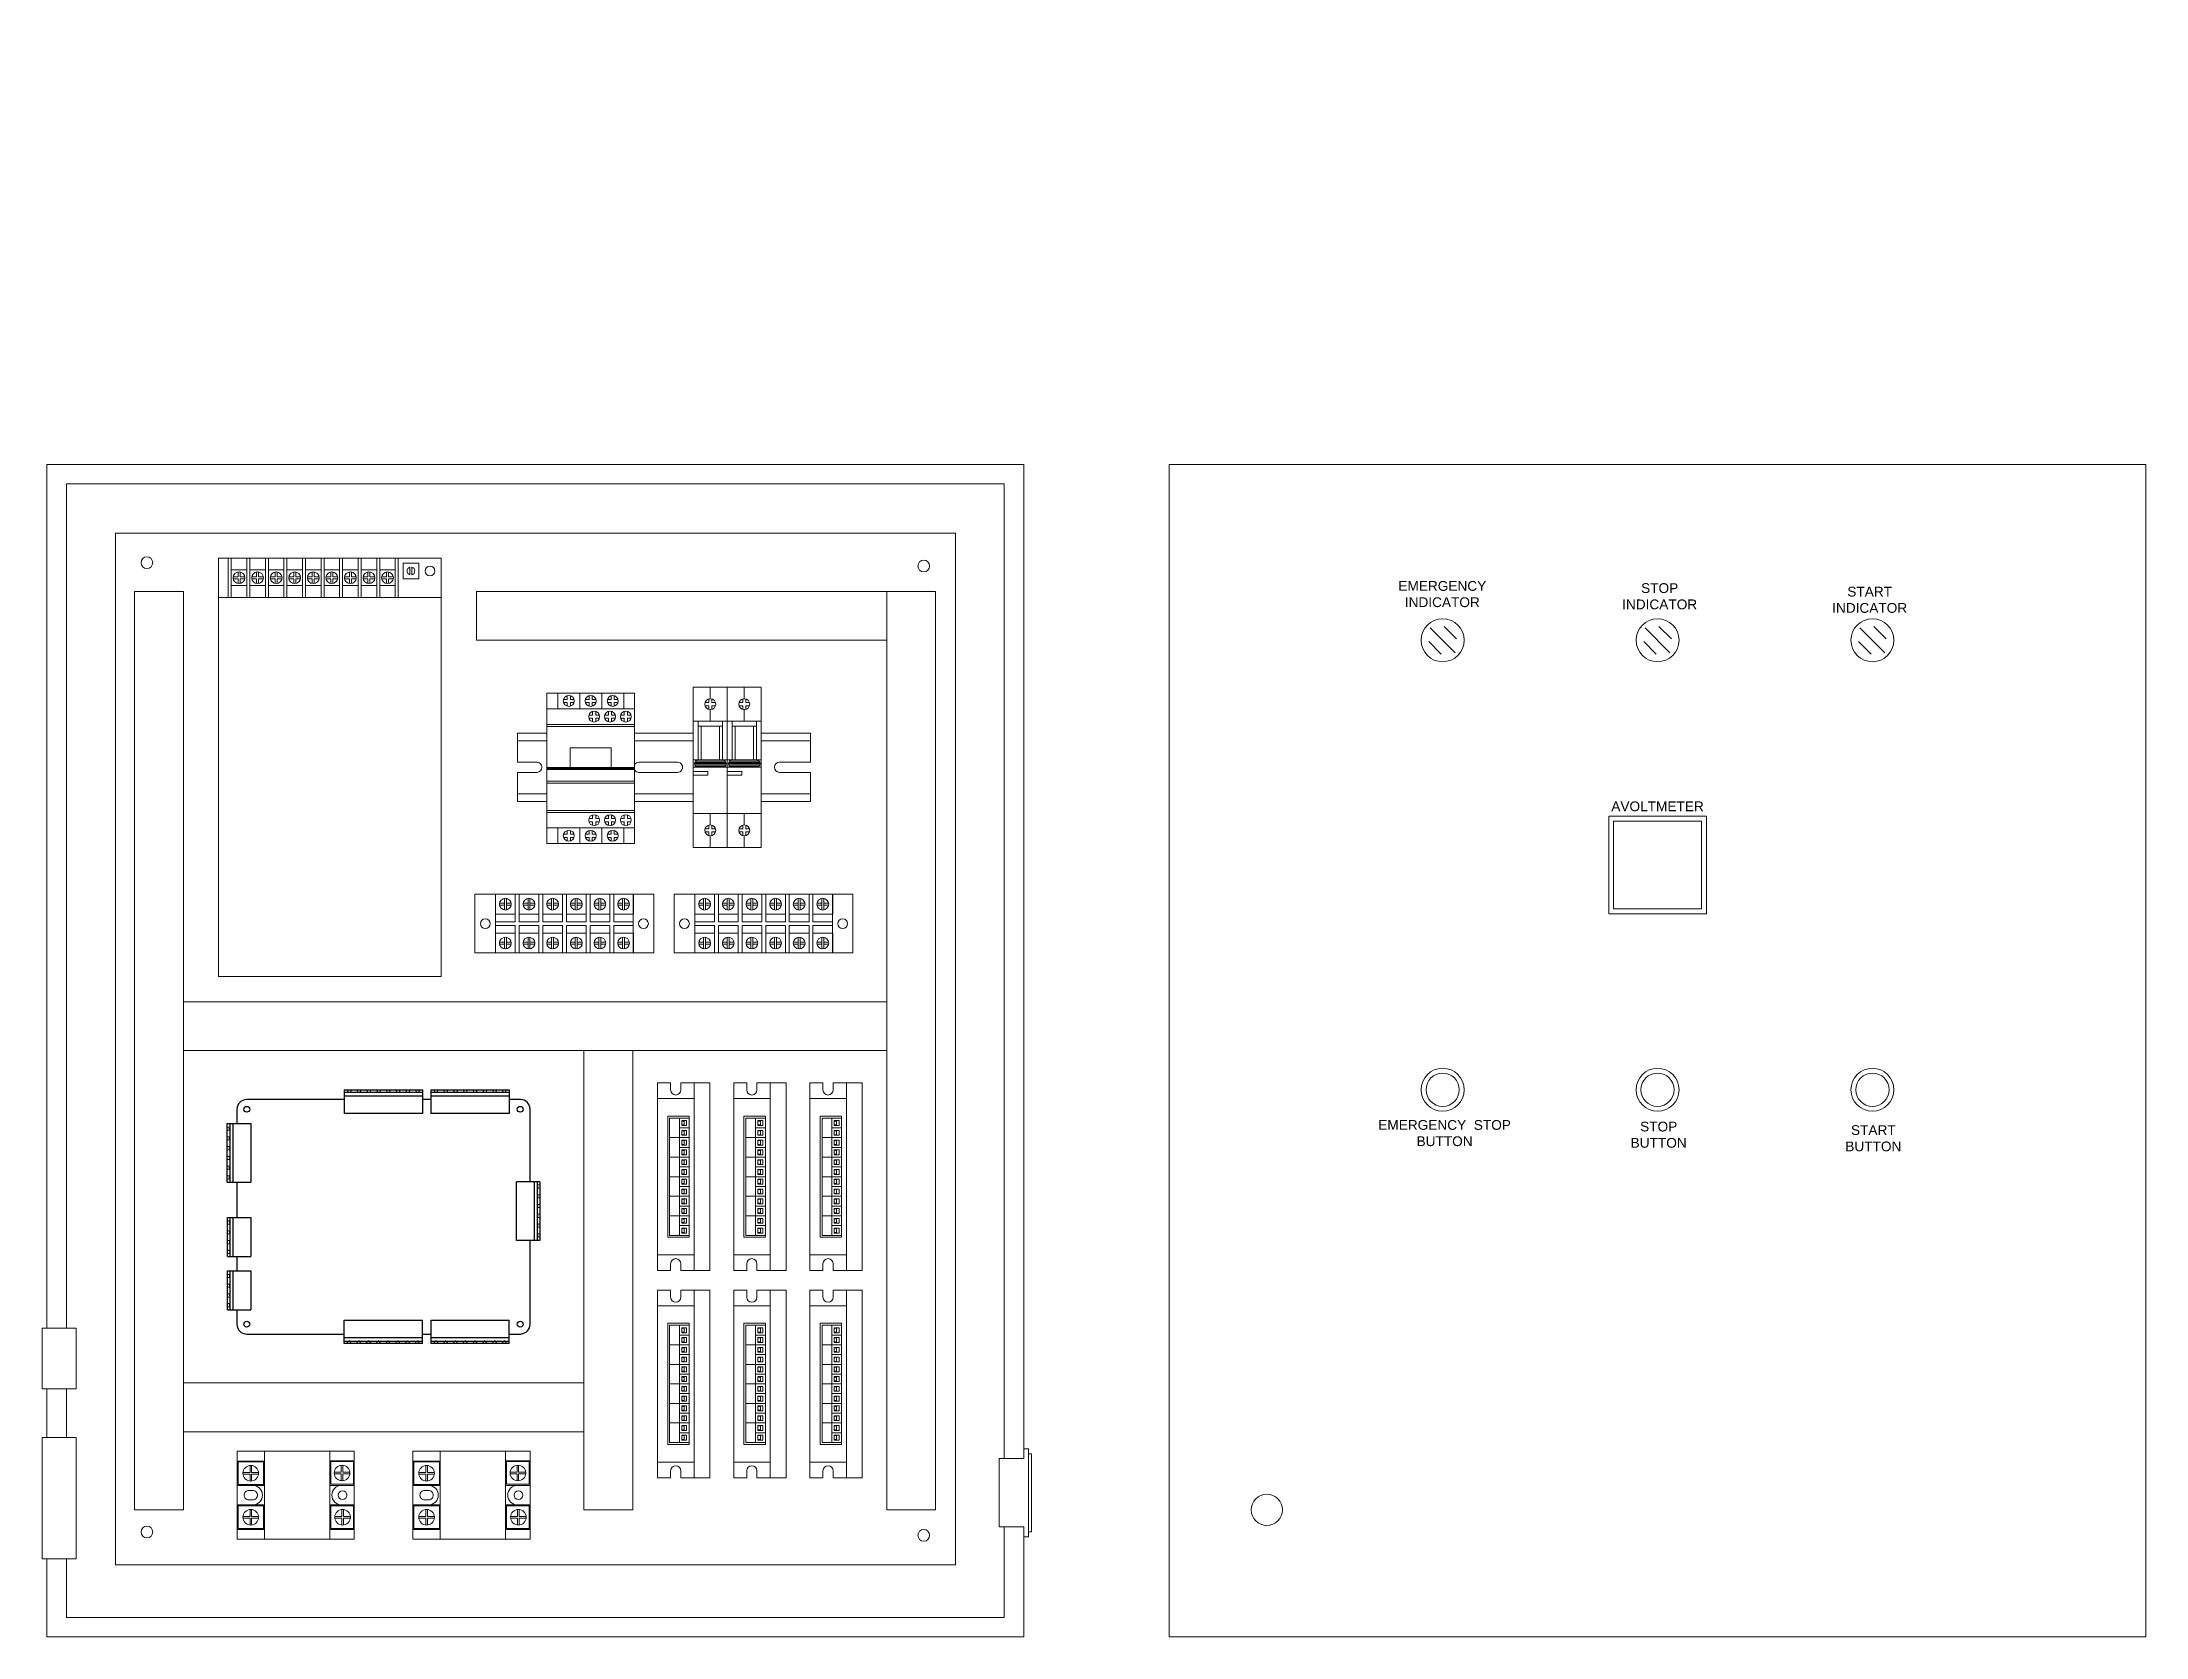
# Model space of a CAD drawing. Header units: millimetres. Extents: x 1937 to 4749, y 83 to 1608.
# Drawn here: x 1937 to 3014, y 792 to 1608 of the extents above; entities that cross this region are included whole.
import ezdxf

# ---------------------------------------------------------------- set-up
doc = ezdxf.new("R2010")
doc.units = ezdxf.units.MM
doc.linetypes.add('DASHDOTX2', pattern=[50.8, 25.4, -12.7, 0, -12.7])
doc.linetypes.add('JIS_02_0.7', pattern=[1.35, 0.75, -0.6])
doc.layers.get('0').update_dxf_attribs({"lineweight": 0})
for name, color, linetype, lineweight in [('Box Panel', 7, 'Continuous', 0), ('Ground', 3, 'DASHDOTX2', 30), ('Kontaktor', 7, 'Continuous', 0), ('MCB', 7, 'Continuous', 0), ('PSU', 7, 'Continuous', 0), ('Safety SIG', 4, 'JIS_02_0.7', 30), ('SSR DC', 7, 'Continuous', 0), ('TB6600', 7, 'Continuous', 0)]:
    doc.layers.add(name, color=color, linetype=linetype, lineweight=lineweight)
doc.layers.add('Cable Duct', color=7, linetype='Continuous')
doc.layers.add('Text', color=7, linetype='Continuous')
doc.styles.get("Standard").update_dxf_attribs({"font": 'arial.ttf'})

msp = doc.modelspace()

# ---------------------------------------------------------------- texts
at = {"layer": 'Text', "char_height": 5, "attachment_point": 5}
for s, width, insert in [('EMERGENCY INDICATOR', 59.29154, (2654.104, 1325.551)), ('STOP^JINDICATOR', 59.29154, (2765.359, 1324.445)), ('START^JINDICATOR', 59.29154, (2872.866, 1322.629)), ('AVOLTMETER', 59.29154, (2764.278, 1216.945)), ('EMERGENCY  STOP\\PBUTTON', 70.75513, (2655.27, 1049.73)), ('STOP^JBUTTON', 59.29154, (2764.854, 1048.902)), ('START^JBUTTON', 59.29154, (2874.739, 1047.086))]:
    msp.add_mtext_dynamic_manual_height_columns(s, width=width, gutter_width=12.5, heights=[0], dxfattribs=dict(at, insert=insert))

# ---------------------------------------------------------------- blocks, each defined once
blk = doc.blocks.new('MCB 1 FASA')
at = {"layer": 'MCB'}
for p, q in [((-8.7, 41), (8.7, 41)), ((-8.7, -41), (-8.7, 41)), ((-2.7, 33.1), (-0.8, 33.1)), ((-0.8, 35), (-0.8, 33.1)), ((0, 41), (0, 35.1)), ((0.8, 35), (0.8, 33.1)), ((0.8, 33.1), (2.7, 33.1)), ((8.7, 41), (8.7, -41)), ((-6.2, 3.8), (-6.2, 23.6)), ((-2.7, 31.5), (-0.8, 31.5)), ((-0.8, 31.5), (-0.8, 29.6)), ((0, 29.5), (0, 23.6)), ((0.8, 31.5), (0.8, 29.6)), ((0.8, 31.5), (2.7, 31.5)), ((6.2, 23.6), (6.2, 3.8)), ((8.7, 23.6), (8.7, 0)), ((-6.2, 21.1), (6.2, 21.1)), ((-4.7, 3.8), (-4.7, 21.1)), ((4.7, 21.1), (4.7, 3.8)), ((-6.2, 3.8), (-8.7, 3.8)), ((8.7, 0), (-8.7, 0)), ((-8.1, 1.9), (8.1, 1.9)), ((-8, 2.5), (8, 2.5)), ((-8, 1.3), (8, 1.3)), ((-7.6, 3.1), (7.6, 3.1)), ((-7.6, 0.6), (7.6, 0.6)), ((-6.2, 3.8), (6.2, 3.8)), ((-6.2, 0), (6.2, 0)), ((6.2, 3.8), (8.7, 3.8)), ((-2.7, -31.5), (-0.8, -31.5)), ((-0.8, -29.6), (-0.8, -31.5)), ((0, -23.6), (0, -29.5)), ((0.8, -29.6), (0.8, -31.5)), ((0.8, -31.5), (2.7, -31.5)), ((8.7, -41), (-8.7, -41)), ((-2.7, -33.1), (-0.8, -33.1)), ((-0.8, -33.1), (-0.8, -35)), ((0, -35.1), (0, -41)), ((0.8, -33.1), (0.8, -35)), ((0.8, -33.1), (2.7, -33.1))]:
    blk.add_line(p, q, dxfattribs=at)
for points in [[(-8.7, 23.6), (8.7, 23.6), (8.7, 41), (-8.7, 41)], [(-8.7, -2.1), (-1.2, -2.1), (-1.2, -4.1), (-8.7, -4.1)], [(-8.7, -41), (8.7, -41), (8.7, -23.6), (-8.7, -23.6)]]:
    blk.add_lwpolyline(points, close=True, dxfattribs=at)
for centre in [(0, 32.3), (0, -32.3)]:
    blk.add_circle(centre, 2.8, dxfattribs=at)
for centre, start, end in [((-6.2, 1.9), 90, 270), ((6.2, 1.9), 270, 90)]:
    blk.add_arc(centre, 1.88, start, end, dxfattribs=at)
blk = doc.blocks.new('TB6600')
for p, q in [((5.4, 42), (12.1, 42)), ((17.3, 42), (24.1, 42)), ((24.1, 42), (32.2, 42)), ((5.4, -54), (12.1, -54)), ((17.3, -54), (24.1, -54)), ((24.1, -54), (32.2, -54))]:
    blk.add_line(p, q)
for points in [[(12.1, 42), (12.1, 38.4)], [(17.3, 38.4), (17.3, 38.4), (17.3, 42)], [(12.1, -54), (12.1, -50.5)], [(17.3, -50.5), (17.3, -50.5), (17.3, -54)]]:
    blk.add_lwpolyline(points)
for centre, start, end in [((14.7, 38.4), 180, 0), ((14.7, -50.5), 0, 180)]:
    blk.add_arc(centre, 2.6, start, end)
at = {"layer": 'TB6600'}
for p, q in [((5.4, -54), (5.4, 42)), ((24.1, 34), (24.1, 42)), ((32.2, 42), (32.2, -54)), ((10.6, 25), (21.6, 25)), ((10.6, -37), (10.6, 25)), ((11.6, 24), (21.6, 24)), ((11.6, -36), (11.6, 24)), ((16.6, 24), (16.6, -36)), ((17.8, 22.7), (20.3, 22.7)), ((17.8, 22.7), (17.8, 20.2)), ((17.8, 22.5), (19.1, 22.5)), ((19.1, 22.5), (19.1, 20.5)), ((20.3, 22.7), (20.3, 20.2)), ((21.6, 25), (21.6, 24)), ((21.6, 24), (21.6, -36)), ((11.6, 14), (21.6, 14)), ((16.6, 19), (21.6, 19)), ((17.8, 20.5), (19.1, 20.5)), ((17.8, 20.2), (20.3, 20.2)), ((17.8, 20.2), (20.3, 20.2)), ((17.8, 17.7), (20.3, 17.7)), ((17.8, 17.7), (17.8, 15.2)), ((17.8, 17.5), (19.1, 17.5)), ((17.8, 15.5), (19.1, 15.5)), ((17.8, 15.2), (20.3, 15.2)), ((17.8, 15.2), (20.3, 15.2)), ((17.8, 12.7), (20.3, 12.7)), ((17.8, 12.7), (17.8, 10.2)), ((17.8, 12.5), (19.1, 12.5)), ((19.1, 17.5), (19.1, 15.5)), ((19.1, 12.5), (19.1, 10.5)), ((20.3, 17.7), (20.3, 15.2)), ((20.3, 12.7), (20.3, 10.2)), ((11.6, 4), (21.6, 4)), ((16.6, 9), (21.6, 9)), ((17.8, 10.5), (19.1, 10.5)), ((17.8, 10.2), (20.3, 10.2)), ((17.8, 10.2), (20.3, 10.2)), ((17.8, 7.7), (20.3, 7.7)), ((17.8, 7.7), (17.8, 5.2)), ((17.8, 7.5), (19.1, 7.5)), ((17.8, 5.5), (19.1, 5.5)), ((17.8, 5.2), (20.3, 5.2)), ((17.8, 5.2), (20.3, 5.2)), ((17.8, 2.7), (20.3, 2.7)), ((17.8, 2.7), (17.8, 0.2)), ((17.8, 2.5), (19.1, 2.5)), ((17.8, 0.5), (19.1, 0.5)), ((17.8, 0.2), (20.3, 0.2)), ((17.8, 0.2), (20.3, 0.2)), ((19.1, 7.5), (19.1, 5.5)), ((19.1, 2.5), (19.1, 0.5)), ((20.3, 7.7), (20.3, 5.2)), ((20.3, 2.7), (20.3, 0.2)), ((11.6, -6), (21.6, -6)), ((16.6, -1), (21.6, -1)), ((17.8, -2.3), (20.3, -2.3)), ((17.8, -2.3), (17.8, -4.8)), ((17.8, -2.5), (19.1, -2.5)), ((17.8, -4.5), (19.1, -4.5)), ((17.8, -4.8), (20.3, -4.8)), ((17.8, -4.8), (20.3, -4.8)), ((17.8, -7.3), (20.3, -7.3)), ((17.8, -7.3), (17.8, -9.8)), ((17.8, -7.5), (19.1, -7.5)), ((17.8, -9.5), (19.1, -9.5)), ((17.8, -9.8), (20.3, -9.8)), ((17.8, -9.8), (20.3, -9.8)), ((19.1, -2.5), (19.1, -4.5)), ((19.1, -7.5), (19.1, -9.5)), ((20.3, -2.3), (20.3, -4.8)), ((20.3, -7.3), (20.3, -9.8)), ((11.6, -16), (21.6, -16)), ((16.6, -11), (21.6, -11)), ((16.6, -21), (21.6, -21)), ((17.8, -12.3), (20.3, -12.3)), ((17.8, -12.3), (17.8, -14.8)), ((17.8, -12.5), (19.1, -12.5)), ((17.8, -14.5), (19.1, -14.5)), ((17.8, -14.8), (20.3, -14.8)), ((17.8, -14.8), (20.3, -14.8)), ((17.8, -17.3), (20.3, -17.3)), ((17.8, -17.3), (17.8, -19.8)), ((17.8, -17.5), (19.1, -17.5)), ((17.8, -19.5), (19.1, -19.5)), ((17.8, -19.8), (20.3, -19.8)), ((17.8, -19.8), (20.3, -19.8)), ((19.1, -12.5), (19.1, -14.5)), ((19.1, -17.5), (19.1, -19.5)), ((20.3, -12.3), (20.3, -14.8)), ((20.3, -17.3), (20.3, -19.8)), ((11.6, -26), (21.6, -26)), ((16.6, -31), (21.6, -31)), ((17.8, -22.3), (20.3, -22.3)), ((17.8, -22.3), (17.8, -24.8)), ((17.8, -22.5), (19.1, -22.5)), ((17.8, -24.5), (19.1, -24.5)), ((17.8, -24.8), (20.3, -24.8)), ((17.8, -24.8), (20.3, -24.8)), ((17.8, -27.3), (20.3, -27.3)), ((17.8, -27.3), (17.8, -29.8)), ((17.8, -27.5), (19.1, -27.5)), ((17.8, -29.5), (19.1, -29.5)), ((17.8, -29.8), (20.3, -29.8)), ((17.8, -29.8), (20.3, -29.8)), ((17.8, -32.3), (20.3, -32.3)), ((17.8, -32.3), (17.8, -34.8)), ((19.1, -22.5), (19.1, -24.5)), ((19.1, -27.5), (19.1, -29.5)), ((20.3, -22.3), (20.3, -24.8)), ((20.3, -27.3), (20.3, -29.8)), ((20.3, -32.3), (20.3, -34.8)), ((21.6, -37), (10.6, -37)), ((21.6, -36), (11.6, -36)), ((17.8, -32.5), (19.1, -32.5)), ((17.8, -34.5), (19.1, -34.5)), ((17.8, -34.8), (20.3, -34.8)), ((17.8, -34.8), (20.3, -34.8)), ((19.1, -32.5), (19.1, -34.5)), ((21.6, -36), (21.6, -37)), ((24.1, -46), (24.1, -54))]:
    blk.add_line(p, q, dxfattribs=at)
blk.add_lwpolyline([(5.4, 34), (24.1, 34), (24.1, -46), (5.4, -46)], close=True, dxfattribs=at)
blk = doc.blocks.new('PSU')
for p, q in [((109.2, 19.9), (22.2, 19.9)), ((22.2, 19.9), (22.2, -0.1)), ((23.7, 19.9), (23.7, -0.1)), ((27.2, 12.8), (27.2, 10.4)), ((28.2, 12.8), (28.2, 10.4)), ((31.7, 19.9), (31.7, -0.1)), ((33.2, 19.9), (33.2, -0.1)), ((36.7, 12.8), (36.7, 10.4)), ((37.7, 12.8), (37.7, 10.4)), ((41.2, 19.9), (41.2, -0.1)), ((42.7, 19.9), (42.7, -0.1)), ((46.2, 12.8), (46.2, 10.4)), ((47.2, 12.8), (47.2, 10.4)), ((50.7, 19.9), (50.7, -0.1)), ((52.2, 19.9), (52.2, -0.1)), ((55.7, 12.8), (55.7, 10.4)), ((56.7, 12.8), (56.7, 10.4)), ((60.2, 19.9), (60.2, -0.1)), ((61.7, 19.9), (61.7, -0.1)), ((65.2, 12.8), (65.2, 10.4)), ((66.2, 12.8), (66.2, 10.4)), ((69.7, 19.9), (69.7, -0.1)), ((71.2, 19.9), (71.2, -0.1)), ((74.7, 12.8), (74.7, 10.4)), ((75.7, 12.8), (75.7, 10.4)), ((79.2, 19.9), (79.2, -0.1)), ((80.7, 19.9), (80.7, -0.1)), ((84.2, 12.8), (84.2, 10.4)), ((85.2, 12.8), (85.2, 10.4)), ((88.7, 19.9), (88.7, -0.1)), ((90.2, 19.9), (90.2, -0.1)), ((93.7, 12.8), (93.7, 10.4)), ((94.7, 12.8), (94.7, 10.4)), ((98.2, 19.9), (98.2, -0.1)), ((99.7, 19.9), (99.7, -0.1)), ((103.2, 12.8), (103.2, 10.4)), ((104.2, 12.8), (104.2, 10.4)), ((107.7, -0.1), (107.7, 19.9)), ((109.2, -0.1), (109.2, 19.9)), ((15.2, 8.3), (15.2, 4.4)), ((16.2, 8.3), (16.2, 4.4)), ((24.7, 10.4), (27.2, 10.4)), ((24.7, 9.4), (27.2, 9.4)), ((27.2, 9.4), (27.2, 6.9)), ((28.2, 10.4), (30.6, 10.4)), ((28.2, 9.4), (28.2, 6.9)), ((28.2, 9.4), (30.6, 9.4)), ((34.2, 10.4), (36.7, 10.4)), ((34.2, 9.4), (36.7, 9.4)), ((36.7, 9.4), (36.7, 6.9)), ((37.7, 10.4), (40.1, 10.4)), ((37.7, 9.4), (37.7, 6.9)), ((37.7, 9.4), (40.1, 9.4)), ((43.7, 10.4), (46.2, 10.4)), ((43.7, 9.4), (46.2, 9.4)), ((46.2, 9.4), (46.2, 6.9)), ((47.2, 10.4), (49.6, 10.4)), ((47.2, 9.4), (47.2, 6.9)), ((47.2, 9.4), (49.6, 9.4)), ((53.2, 10.4), (55.7, 10.4)), ((53.2, 9.4), (55.7, 9.4)), ((55.7, 9.4), (55.7, 6.9)), ((56.7, 10.4), (59.1, 10.4)), ((56.7, 9.4), (56.7, 6.9)), ((56.7, 9.4), (59.1, 9.4)), ((62.7, 10.4), (65.2, 10.4)), ((62.7, 9.4), (65.2, 9.4)), ((65.2, 9.4), (65.2, 6.9)), ((66.2, 10.4), (68.6, 10.4)), ((66.2, 9.4), (66.2, 6.9)), ((66.2, 9.4), (68.6, 9.4)), ((72.2, 10.4), (74.7, 10.4)), ((72.2, 9.4), (74.7, 9.4)), ((74.7, 9.4), (74.7, 6.9)), ((75.7, 10.4), (78.1, 10.4)), ((75.7, 9.4), (75.7, 6.9)), ((75.7, 9.4), (78.1, 9.4)), ((81.7, 10.4), (84.2, 10.4)), ((81.7, 9.4), (84.2, 9.4)), ((84.2, 9.4), (84.2, 6.9)), ((85.2, 10.4), (87.6, 10.4)), ((85.2, 9.4), (85.2, 6.9)), ((85.2, 9.4), (87.6, 9.4)), ((91.2, 10.4), (93.7, 10.4)), ((91.2, 9.4), (93.7, 9.4)), ((93.7, 9.4), (93.7, 6.9)), ((94.7, 10.4), (97.1, 10.4)), ((94.7, 9.4), (94.7, 6.9)), ((94.7, 9.4), (97.1, 9.4)), ((100.7, 10.4), (103.2, 10.4)), ((100.7, 9.4), (103.2, 9.4)), ((103.2, 9.4), (103.2, 6.9)), ((104.2, 10.4), (106.6, 10.4)), ((104.2, 9.4), (104.2, 6.9)), ((104.2, 9.4), (106.6, 9.4)), ((22.2, -0.1), (109.2, -0.1))]:
    blk.add_line(p, q)
for points in [[(23.7, 13.9), (31.7, 13.9), (31.7, 5.9), (23.7, 5.9)], [(33.2, 13.9), (41.2, 13.9), (41.2, 5.9), (33.2, 5.9)], [(42.7, 13.9), (50.7, 13.9), (50.7, 5.9), (42.7, 5.9)], [(52.2, 13.9), (60.2, 13.9), (60.2, 5.9), (52.2, 5.9)], [(61.7, 13.9), (69.7, 13.9), (69.7, 5.9), (61.7, 5.9)], [(71.2, 13.9), (79.2, 13.9), (79.2, 5.9), (71.2, 5.9)], [(80.7, 13.9), (88.7, 13.9), (88.7, 5.9), (80.7, 5.9)], [(90.2, 13.9), (98.2, 13.9), (98.2, 5.9), (90.2, 5.9)], [(99.7, 13.9), (107.7, 13.9), (107.7, 5.9), (99.7, 5.9)], [(11.7, 10.4), (19.7, 10.4), (19.7, 2.4), (11.7, 2.4)]]:
    blk.add_lwpolyline(points, close=True)
for centre, radius in [((27.7, 9.9), 3), ((37.2, 9.9), 3), ((46.7, 9.9), 3), ((56.2, 9.9), 3), ((65.7, 9.9), 3), ((75.2, 9.9), 3), ((84.7, 9.9), 3), ((94.2, 9.9), 3), ((103.7, 9.9), 3), ((5.9, 6.4), 2.5)]:
    blk.add_circle(centre, radius)
for start, end in [(104.4775, 255.5225), (284.4775, 75.5225)]:
    blk.add_arc((15.7, 6.4), 2, start, end)
at = {"layer": 'PSU'}
for p, q in [((0.2, -0.1), (0.2, 213.9)), ((0.2, 213.9), (114.2, 213.9)), ((114.2, 213.9), (114.2, -0.1)), ((114.2, 19.9), (0.2, 19.9)), ((114.2, -0.1), (0.2, -0.1))]:
    blk.add_line(p, q, dxfattribs=at)
blk = doc.blocks.new('Kontaktor')
at = {"layer": 'Kontaktor'}
for p, q in [((2979, 1753.5), (3024, 1753.5)), ((2979, 1676.5), (2979, 1753.5)), ((2979, 1745.5), (3024, 1745.5)), ((2984.7, 1753.5), (2984.7, 1745.5)), ((2987.6, 1750.3), (2989.5, 1750.3)), ((2987.6, 1748.7), (2989.5, 1748.7)), ((2989.5, 1752.2), (2989.5, 1750.3)), ((2989.5, 1748.7), (2989.5, 1746.9)), ((2991.1, 1752.2), (2991.1, 1750.3)), ((2991.1, 1750.3), (2993, 1750.3)), ((2991.1, 1748.7), (2991.1, 1746.9)), ((2991.1, 1748.7), (2993, 1748.7)), ((2995.9, 1753.5), (2995.9, 1745.5)), ((2998.8, 1750.3), (3000.7, 1750.3)), ((2998.8, 1748.7), (3000.7, 1748.7)), ((3000.7, 1752.2), (3000.7, 1750.3)), ((3000.7, 1748.7), (3000.7, 1746.9)), ((3002.3, 1752.2), (3002.3, 1750.3)), ((3002.3, 1750.3), (3004.2, 1750.3)), ((3002.3, 1748.7), (3002.3, 1746.9)), ((3002.3, 1748.7), (3004.2, 1748.7)), ((3007.2, 1753.5), (3007.2, 1745.5)), ((3010.1, 1750.3), (3012, 1750.3)), ((3010.1, 1748.7), (3012, 1748.7)), ((3012, 1752.2), (3012, 1750.3)), ((3012, 1748.7), (3012, 1746.9)), ((3013.6, 1752.2), (3013.6, 1750.3)), ((3013.6, 1750.3), (3015.5, 1750.3)), ((3013.6, 1748.7), (3013.6, 1746.9)), ((3013.6, 1748.7), (3015.5, 1748.7)), ((3018.4, 1753.5), (3018.4, 1745.5)), ((3024, 1753.5), (3024, 1676.5)), ((2979, 1737.5), (3024, 1737.5)), ((2979, 1736.5), (3024, 1736.5)), ((3000.6, 1742.3), (3002.5, 1742.3)), ((3000.6, 1740.7), (3002.5, 1740.7)), ((3002.5, 1744.2), (3002.5, 1742.3)), ((3002.5, 1740.7), (3002.5, 1738.9)), ((3004.1, 1744.2), (3004.1, 1742.3)), ((3004.1, 1742.3), (3006, 1742.3)), ((3004.1, 1740.7), (3004.1, 1738.9)), ((3004.1, 1740.7), (3006, 1740.7)), ((3008.7, 1742.3), (3010.6, 1742.3)), ((3008.7, 1740.7), (3010.6, 1740.7)), ((3010.6, 1744.2), (3010.6, 1742.3)), ((3010.6, 1740.7), (3010.6, 1738.9)), ((3012.2, 1744.2), (3012.2, 1742.3)), ((3012.2, 1742.3), (3014.1, 1742.3)), ((3012.2, 1740.7), (3012.2, 1738.9)), ((3012.2, 1740.7), (3014.1, 1740.7)), ((3016.8, 1742.3), (3018.7, 1742.3)), ((3016.8, 1740.7), (3018.7, 1740.7)), ((3018.7, 1744.2), (3018.7, 1742.3)), ((3018.7, 1740.7), (3018.7, 1738.9)), ((3020.3, 1744.2), (3020.3, 1742.3)), ((3020.3, 1742.3), (3022.2, 1742.3)), ((3020.3, 1740.7), (3020.3, 1738.9)), ((3020.3, 1740.7), (3022.2, 1740.7)), ((3012, 1725.5), (2991, 1725.5)), ((2991, 1715.5), (2991, 1725.5)), ((3012, 1725.5), (3012, 1715.5)), ((3024, 1715.5), (2979, 1715.5)), ((2979, 1715), (3024, 1715)), ((3024, 1714.5), (2979, 1714.5)), ((3024, 1708.5), (2979, 1708.5)), ((3024, 1707.5), (2979, 1707.5)), ((3024, 1693.5), (2979, 1693.5)), ((3024, 1692.5), (2979, 1692.5)), ((3002.5, 1691.2), (3002.5, 1689.3)), ((3004.1, 1691.2), (3004.1, 1689.3)), ((3010.6, 1691.2), (3010.6, 1689.3)), ((3012.2, 1691.2), (3012.2, 1689.3)), ((3018.7, 1691.2), (3018.7, 1689.3)), ((3020.3, 1691.2), (3020.3, 1689.3)), ((3024, 1684.5), (2979, 1684.5)), ((2984.7, 1684.5), (2984.7, 1676.5)), ((2987.6, 1681.3), (2989.5, 1681.3)), ((2989.5, 1683.2), (2989.5, 1681.3)), ((2991.1, 1683.2), (2991.1, 1681.3)), ((2991.1, 1681.3), (2993, 1681.3)), ((2995.9, 1684.5), (2995.9, 1676.5)), ((2998.8, 1681.3), (3000.7, 1681.3)), ((3000.6, 1689.3), (3002.5, 1689.3)), ((3000.6, 1687.7), (3002.5, 1687.7)), ((3000.7, 1683.2), (3000.7, 1681.3)), ((3002.3, 1683.2), (3002.3, 1681.3)), ((3002.3, 1681.3), (3004.2, 1681.3)), ((3002.5, 1687.7), (3002.5, 1685.9)), ((3004.1, 1689.3), (3006, 1689.3)), ((3004.1, 1687.7), (3004.1, 1685.9)), ((3004.1, 1687.7), (3006, 1687.7)), ((3007.2, 1684.5), (3007.2, 1676.5)), ((3008.7, 1689.3), (3010.6, 1689.3)), ((3008.7, 1687.7), (3010.6, 1687.7)), ((3010.1, 1681.3), (3012, 1681.3)), ((3010.6, 1687.7), (3010.6, 1685.9)), ((3012, 1683.2), (3012, 1681.3)), ((3012.2, 1689.3), (3014.1, 1689.3)), ((3012.2, 1687.7), (3012.2, 1685.9)), ((3012.2, 1687.7), (3014.1, 1687.7)), ((3013.6, 1683.2), (3013.6, 1681.3)), ((3013.6, 1681.3), (3015.5, 1681.3)), ((3016.8, 1689.3), (3018.7, 1689.3)), ((3016.8, 1687.7), (3018.7, 1687.7)), ((3018.4, 1684.5), (3018.4, 1676.5)), ((3018.7, 1687.7), (3018.7, 1685.9)), ((3020.3, 1689.3), (3022.2, 1689.3)), ((3020.3, 1687.7), (3020.3, 1685.9)), ((3020.3, 1687.7), (3022.2, 1687.7)), ((3024, 1676.5), (2979, 1676.5)), ((2987.6, 1679.7), (2989.5, 1679.7)), ((2989.5, 1679.7), (2989.5, 1677.9)), ((2991.1, 1679.7), (2991.1, 1677.9)), ((2991.1, 1679.7), (2993, 1679.7)), ((2998.8, 1679.7), (3000.7, 1679.7)), ((3000.7, 1679.7), (3000.7, 1677.9)), ((3002.3, 1679.7), (3002.3, 1677.9)), ((3002.3, 1679.7), (3004.2, 1679.7)), ((3010.1, 1679.7), (3012, 1679.7)), ((3012, 1679.7), (3012, 1677.9)), ((3013.6, 1679.7), (3013.6, 1677.9)), ((3013.6, 1679.7), (3015.5, 1679.7))]:
    blk.add_line(p, q, dxfattribs=at)
for centre in [(2990.3, 1749.5), (3001.5, 1749.5), (3012.8, 1749.5), (3003.3, 1741.5), (3011.4, 1741.5), (3019.5, 1741.5), (3003.3, 1688.5), (3011.4, 1688.5), (3019.5, 1688.5), (2990.3, 1680.5), (3001.5, 1680.5), (3012.8, 1680.5)]:
    blk.add_circle(centre, 2.8, dxfattribs=at)
blk = doc.blocks.new('SSR DC')
at = {"lineweight": 0}
for p, q in [((395.43, -135.13), (395.43, -134.24)), ((395.63, -135.13), (395.63, -134.24)), ((401.06, -135.13), (401.06, -134.24)), ((401.26, -135.13), (401.26, -134.24)), ((392.72, -136.98), (403.97, -136.98)), ((395.43, -135.13), (394.54, -135.13)), ((395.43, -135.33), (394.54, -135.33)), ((395.43, -136.23), (395.43, -135.33)), ((396.53, -135.13), (395.63, -135.13)), ((395.63, -136.23), (395.63, -135.33)), ((396.53, -135.33), (395.63, -135.33)), ((401.06, -135.13), (400.16, -135.13)), ((401.06, -135.33), (400.16, -135.33)), ((401.06, -136.23), (401.06, -135.33)), ((402.15, -135.13), (401.26, -135.13)), ((401.26, -136.23), (401.26, -135.33)), ((402.15, -135.33), (401.26, -135.33)), ((392.72, -145.33), (403.97, -145.33)), ((395.43, -146.88), (394.54, -146.88)), ((395.43, -147.08), (394.54, -147.08)), ((395.43, -146.88), (395.43, -145.99)), ((395.43, -147.98), (395.43, -147.08)), ((395.63, -146.88), (395.63, -145.99)), ((396.53, -146.88), (395.63, -146.88)), ((395.63, -147.98), (395.63, -147.08)), ((396.53, -147.08), (395.63, -147.08)), ((401.09, -146.81), (400.19, -146.81)), ((401.09, -147.01), (400.19, -147.01)), ((401.09, -146.81), (401.09, -145.91)), ((401.09, -147.9), (401.09, -147.01)), ((401.29, -146.81), (401.29, -145.91)), ((402.18, -146.81), (401.29, -146.81)), ((401.29, -147.9), (401.29, -147.01)), ((402.18, -147.01), (401.29, -147.01))]:
    blk.add_line(p, q, dxfattribs=at)
for points in [[(392.72, -133.48), (403.97, -133.48), (403.97, -148.48), (392.72, -148.48)], [(393.97, -133.48), (397.1, -133.48), (397.1, -136.98), (393.97, -136.98)], [(394.1, -133.61), (396.97, -133.61), (396.97, -136.86), (394.1, -136.86)], [(399.6, -133.48), (402.72, -133.48), (402.72, -136.98), (399.6, -136.98)], [(399.72, -133.61), (402.6, -133.61), (402.6, -136.86), (399.72, -136.86)], [(397.11, -148.48), (393.96, -148.48), (393.96, -145.33), (397.11, -145.33)], [(402.76, -148.48), (399.61, -148.48), (399.61, -145.33), (402.76, -145.33)], [(396.99, -148.36), (394.09, -148.36), (394.09, -145.46), (396.99, -145.46)], [(402.64, -148.36), (399.74, -148.36), (399.74, -145.46), (402.64, -145.46)]]:
    blk.add_lwpolyline(points, close=True, dxfattribs=at)
for points in [[(397.1, -133.48), (397.1, -135.48, 0.414214), (398.35, -136.73), (398.35, -136.73, 0.414214), (399.6, -135.48), (399.6, -133.48)], [(397.75, -135.23), (397.75, -134.98, -0.414214), (398.35, -134.38), (398.35, -134.38, -0.414214), (398.95, -134.98), (398.95, -135.23)], [(398.95, -135.48), (398.95, -135.48, -0.414214), (398.35, -136.08), (398.35, -136.08, -0.414214), (397.75, -135.48)], [(399.61, -148.48), (399.61, -146.86, 0.414214), (398.36, -145.61), (398.36, -145.61, 0.414214), (397.11, -146.86), (397.11, -148.48)]]:
    blk.add_lwpolyline(points, format="xyb", dxfattribs=at)
for points in [[(397.75, -135.48), (397.75, -135.23)], [(398.95, -135.23), (398.95, -135.48)]]:
    blk.add_lwpolyline(points, dxfattribs=at)
for centre, radius in [((395.53, -135.23), 1), ((401.16, -135.23), 1), ((395.53, -146.98), 1), ((398.35, -146.98), 0.562), ((401.19, -146.91), 1)]:
    blk.add_circle(centre, radius, dxfattribs=at)
blk = doc.blocks.new('Main Controller')
at = {"color": 7, "linetype": 'Continuous', "lineweight": 25}
for p, q in [((15.4, 123.4), (14.9, 123.4)), ((65, 123.4), (15.4, 123.4)), ((65, 128.3), (65, 116.3)), ((65, 128.3), (105, 128.3)), ((105, 127), (65, 127)), ((65, 125.3), (105, 125.3)), ((66.6, 128.3), (66.8, 127)), ((67.2, 127.1), (67.7, 127.1)), ((67.2, 127.1), (67.2, 127)), ((67.7, 127.1), (67.8, 127)), ((68.4, 128.3), (68.2, 127)), ((71.6, 128.3), (71.8, 127)), ((72.2, 127.1), (72.7, 127.1)), ((72.2, 127.1), (72.2, 127)), ((72.7, 127.1), (72.8, 127)), ((73.4, 128.3), (73.2, 127)), ((76.6, 128.3), (76.8, 127)), ((77.2, 127.1), (77.2, 127)), ((77.2, 127.1), (77.7, 127.1)), ((77.7, 127.1), (77.8, 127)), ((78.4, 128.3), (78.2, 127)), ((81.6, 128.3), (81.8, 127)), ((82.2, 127.1), (82.7, 127.1)), ((82.2, 127.1), (82.2, 127)), ((82.7, 127.1), (82.8, 127)), ((83.4, 128.3), (83.2, 127)), ((86.6, 128.3), (86.8, 127)), ((87.2, 127.1), (87.2, 127)), ((87.2, 127.1), (87.7, 127.1)), ((87.7, 127.1), (87.8, 127)), ((88.4, 128.3), (88.2, 127)), ((91.6, 128.3), (91.8, 127)), ((92.2, 127.1), (92.2, 127)), ((92.2, 127.1), (92.7, 127.1)), ((92.7, 127.1), (92.8, 127)), ((93.4, 128.3), (93.2, 127)), ((96.6, 128.3), (96.8, 127)), ((97.2, 127.1), (97.7, 127.1)), ((97.2, 127.1), (97.2, 127)), ((97.7, 127.1), (97.8, 127)), ((98.4, 128.3), (98.2, 127)), ((101.6, 128.3), (101.8, 127)), ((102.2, 127.1), (102.7, 127.1)), ((102.2, 127.1), (102.2, 127)), ((102.7, 127.1), (102.8, 127)), ((103.4, 128.3), (103.2, 127)), ((105, 128.3), (105, 116.3)), ((109.4, 123.4), (105, 123.4)), ((109.4, 128.3), (109.4, 116.3)), ((109.4, 128.3), (149.4, 128.3)), ((149.4, 127), (109.4, 127)), ((109.4, 125.3), (149.4, 125.3)), ((111, 128.3), (111.2, 127)), ((111.7, 127.1), (112.2, 127.1)), ((111.7, 127.1), (111.7, 127)), ((112.2, 127.1), (112.2, 127)), ((112.8, 128.3), (112.6, 127)), ((116, 128.3), (116.2, 127)), ((116.7, 127.1), (116.7, 127)), ((116.7, 127.1), (117.2, 127.1)), ((117.2, 127.1), (117.2, 127)), ((117.8, 128.3), (117.6, 127)), ((121, 128.3), (121.2, 127)), ((121.7, 127.1), (122.2, 127.1)), ((121.7, 127.1), (121.7, 127)), ((122.2, 127.1), (122.2, 127)), ((122.8, 128.3), (122.6, 127)), ((126, 128.3), (126.2, 127)), ((126.7, 127.1), (126.7, 127)), ((126.7, 127.1), (127.2, 127.1)), ((127.2, 127.1), (127.2, 127)), ((127.8, 128.3), (127.6, 127)), ((131, 128.3), (131.2, 127)), ((131.7, 127.1), (131.7, 127)), ((131.7, 127.1), (132.2, 127.1)), ((132.2, 127.1), (132.2, 127)), ((132.8, 128.3), (132.6, 127)), ((136, 128.3), (136.2, 127)), ((136.7, 127.1), (137.2, 127.1)), ((136.7, 127.1), (136.7, 127)), ((137.2, 127.1), (137.2, 127)), ((137.8, 128.3), (137.6, 127)), ((141, 128.3), (141.2, 127)), ((141.7, 127.1), (142.2, 127.1)), ((141.7, 127.1), (141.7, 127)), ((142.2, 127.1), (142.2, 127)), ((142.8, 128.3), (142.6, 127)), ((146, 128.3), (146.2, 127)), ((146.7, 127.1), (147.2, 127.1)), ((146.7, 127.1), (146.7, 127)), ((147.2, 127.1), (147.2, 127)), ((147.8, 128.3), (147.6, 127)), ((149.4, 128.3), (149.4, 116.3)), ((155.4, 123.4), (149.4, 123.4)), ((160.1, 118.4), (160.1, 118.8)), ((5.1, 111.1), (17.1, 111.1)), ((5.1, 81.1), (5.1, 111.1)), ((5.1, 109.5), (6.4, 109.3)), ((5.1, 107.7), (6.4, 107.9)), ((6.3, 108.3), (6.3, 108.8)), ((6.3, 108.8), (6.4, 108.8)), ((6.3, 108.3), (6.4, 108.3)), ((6.4, 111.1), (6.4, 81.1)), ((8.1, 81.1), (8.1, 111.1)), ((10.1, 118.4), (10.1, 111.1)), ((17.1, 111.1), (17.1, 81.1)), ((105, 116.3), (65, 116.3)), ((149.4, 116.3), (109.4, 116.3)), ((160.1, 81.3), (160.1, 118.4)), ((5.1, 104.5), (6.4, 104.3)), ((5.1, 102.7), (6.4, 102.9)), ((5.1, 99.5), (6.4, 99.3)), ((5.1, 97.7), (6.4, 97.9)), ((6.3, 103.3), (6.3, 103.8)), ((6.3, 103.8), (6.4, 103.8)), ((6.3, 103.3), (6.4, 103.3)), ((6.3, 98.3), (6.3, 98.8)), ((6.3, 98.8), (6.4, 98.8)), ((6.3, 98.3), (6.4, 98.3)), ((5.1, 94.5), (6.4, 94.3)), ((5.1, 92.7), (6.4, 92.9)), ((5.1, 89.5), (6.4, 89.3)), ((5.1, 87.7), (6.4, 87.9)), ((6.3, 93.3), (6.3, 93.8)), ((6.3, 93.8), (6.4, 93.8)), ((6.3, 93.3), (6.4, 93.3)), ((6.3, 88.3), (6.3, 88.8)), ((6.3, 88.8), (6.4, 88.8)), ((6.3, 88.3), (6.4, 88.3)), ((5.1, 84.5), (6.4, 84.3)), ((5.1, 82.7), (6.4, 82.9)), ((5.1, 81.1), (17.1, 81.1)), ((6.3, 83.3), (6.3, 83.8)), ((6.3, 83.8), (6.4, 83.8)), ((6.3, 83.3), (6.4, 83.3)), ((10.1, 81.1), (10.1, 63)), ((165.2, 81.3), (153.2, 81.3)), ((153.2, 51.3), (153.2, 81.3)), ((162.2, 81.3), (162.2, 51.3)), ((163.9, 51.3), (163.9, 81.3)), ((165.2, 79.7), (163.9, 79.5)), ((164, 79.1), (163.9, 79.1)), ((164, 78.6), (163.9, 78.5)), ((165.2, 77.9), (163.9, 78.1)), ((164, 79.1), (164, 78.6)), ((165.2, 81.3), (165.2, 51.3)), ((165.2, 74.7), (163.9, 74.5)), ((164, 74.1), (163.9, 74.1)), ((164, 73.6), (163.9, 73.5)), ((165.2, 72.9), (163.9, 73.1)), ((165.2, 69.7), (163.9, 69.5)), ((164, 69.1), (163.9, 69.1)), ((164, 68.6), (163.9, 68.5)), ((165.2, 67.9), (163.9, 68.1)), ((165.2, 64.7), (163.9, 64.5)), ((164, 74.1), (164, 73.6)), ((164, 69.1), (164, 68.6)), ((5.2, 63), (17.2, 63)), ((5.2, 43), (5.2, 63)), ((5.2, 61.4), (6.5, 61.2)), ((5.2, 59.6), (6.5, 59.8)), ((5.2, 56.4), (6.5, 56.2)), ((5.2, 54.6), (6.5, 54.8)), ((6.4, 60.7), (6.5, 60.8)), ((6.4, 60.2), (6.4, 60.7)), ((6.4, 60.2), (6.5, 60.2)), ((6.4, 55.7), (6.5, 55.8)), ((6.4, 55.2), (6.4, 55.7)), ((6.4, 55.2), (6.5, 55.2)), ((6.5, 63), (6.5, 43)), ((8.2, 43), (8.2, 63)), ((17.2, 63), (17.2, 43)), ((164, 64.1), (163.9, 64.1)), ((164, 63.6), (163.9, 63.5)), ((165.2, 62.9), (163.9, 63.1)), ((165.2, 59.7), (163.9, 59.5)), ((164, 59.1), (163.9, 59.1)), ((164, 58.6), (163.9, 58.5)), ((165.2, 57.9), (163.9, 58.1)), ((165.2, 54.7), (163.9, 54.5)), ((164, 54.1), (163.9, 54.1)), ((164, 64.1), (164, 63.6)), ((164, 59.1), (164, 58.6)), ((164, 54.1), (164, 53.6)), ((5.2, 51.4), (6.5, 51.2)), ((5.2, 49.6), (6.5, 49.8)), ((5.2, 46.4), (6.5, 46.2)), ((5.2, 44.6), (6.5, 44.8)), ((6.4, 50.7), (6.5, 50.8)), ((6.4, 50.2), (6.4, 50.7)), ((6.4, 50.2), (6.5, 50.2)), ((6.4, 45.7), (6.5, 45.8)), ((6.4, 45.2), (6.4, 45.7)), ((6.4, 45.2), (6.5, 45.2)), ((165.2, 51.3), (153.2, 51.3)), ((160.1, 8.4), (160.1, 51.3)), ((164, 53.6), (163.9, 53.5)), ((165.2, 52.9), (163.9, 53.1)), ((5.2, 43), (17.2, 43)), ((5.2, 35.7), (17.2, 35.7)), ((5.2, 15.7), (5.2, 35.7)), ((5.2, 34.1), (6.5, 33.9)), ((5.2, 32.3), (6.5, 32.5)), ((6.4, 33.4), (6.5, 33.5)), ((6.4, 32.9), (6.4, 33.4)), ((6.4, 32.9), (6.5, 32.9)), ((6.5, 35.7), (6.5, 15.7)), ((8.2, 15.7), (8.2, 35.7)), ((10.1, 43), (10.1, 35.7)), ((17.2, 35.7), (17.2, 15.7)), ((5.2, 29.1), (6.5, 28.9)), ((5.2, 27.3), (6.5, 27.5)), ((5.2, 24.1), (6.5, 23.9)), ((5.2, 22.3), (6.5, 22.5)), ((6.4, 28.4), (6.5, 28.5)), ((6.4, 27.9), (6.4, 28.4)), ((6.4, 27.9), (6.5, 27.9)), ((6.4, 23.4), (6.5, 23.5)), ((6.4, 22.9), (6.4, 23.4)), ((6.4, 22.9), (6.5, 22.9)), ((5.2, 19.1), (6.5, 18.9)), ((5.2, 17.3), (6.5, 17.5)), ((5.2, 15.7), (17.2, 15.7)), ((6.4, 18.4), (6.5, 18.5)), ((6.4, 17.9), (6.4, 18.4)), ((6.4, 17.9), (6.5, 17.9)), ((10.1, 15.7), (10.1, 8.4)), ((15.1, 3.4), (65, 3.4)), ((65, -1.5), (65, 10.5)), ((65, 10.5), (105, 10.5)), ((105, 1.5), (65, 1.5)), ((105, -1.5), (105, 10.5)), ((105, 3.4), (109.5, 3.4)), ((109.5, -1.5), (109.5, 10.5)), ((109.5, 10.5), (149.5, 10.5)), ((149.5, 1.5), (109.5, 1.5)), ((149.5, -1.5), (149.5, 10.5)), ((149.5, 3.4), (155.1, 3.4)), ((155.1, 3.4), (155.5, 3.4)), ((65, -0.2), (105, -0.2)), ((105, -1.5), (65, -1.5)), ((66.6, -1.5), (66.8, -0.2)), ((67.3, -0.3), (67.3, -0.2)), ((67.8, -0.3), (67.3, -0.3)), ((67.8, -0.3), (67.8, -0.2)), ((68.4, -1.5), (68.2, -0.2)), ((71.6, -1.5), (71.8, -0.2)), ((72.3, -0.3), (72.3, -0.2)), ((72.8, -0.3), (72.3, -0.3)), ((72.8, -0.3), (72.8, -0.2)), ((73.4, -1.5), (73.2, -0.2)), ((76.6, -1.5), (76.8, -0.2)), ((77.3, -0.3), (77.3, -0.2)), ((77.8, -0.3), (77.3, -0.3)), ((77.8, -0.3), (77.8, -0.2)), ((78.4, -1.5), (78.2, -0.2)), ((81.6, -1.5), (81.8, -0.2)), ((82.3, -0.3), (82.3, -0.2)), ((82.8, -0.3), (82.3, -0.3)), ((82.8, -0.3), (82.8, -0.2)), ((83.4, -1.5), (83.2, -0.2)), ((86.6, -1.5), (86.8, -0.2)), ((87.3, -0.3), (87.3, -0.2)), ((87.8, -0.3), (87.3, -0.3)), ((87.8, -0.3), (87.8, -0.2)), ((88.4, -1.5), (88.2, -0.2)), ((91.6, -1.5), (91.8, -0.2)), ((92.3, -0.3), (92.3, -0.2)), ((92.8, -0.3), (92.3, -0.3)), ((92.8, -0.3), (92.8, -0.2)), ((93.4, -1.5), (93.2, -0.2)), ((96.6, -1.5), (96.8, -0.2)), ((97.3, -0.3), (97.3, -0.2)), ((97.8, -0.3), (97.3, -0.3)), ((97.8, -0.3), (97.8, -0.2)), ((98.4, -1.5), (98.2, -0.2)), ((101.6, -1.5), (101.8, -0.2)), ((102.3, -0.3), (102.3, -0.2)), ((102.8, -0.3), (102.3, -0.3)), ((102.8, -0.3), (102.8, -0.2)), ((103.4, -1.5), (103.2, -0.2)), ((109.5, -0.2), (149.5, -0.2)), ((149.5, -1.5), (109.5, -1.5)), ((111.1, -1.5), (111.3, -0.2)), ((111.7, -0.3), (111.7, -0.2)), ((112.2, -0.3), (111.7, -0.3)), ((112.2, -0.3), (112.3, -0.2)), ((112.9, -1.5), (112.7, -0.2)), ((116.1, -1.5), (116.3, -0.2)), ((116.7, -0.3), (116.7, -0.2)), ((117.2, -0.3), (116.7, -0.3)), ((117.2, -0.3), (117.3, -0.2)), ((117.9, -1.5), (117.7, -0.2)), ((121.1, -1.5), (121.3, -0.2)), ((121.7, -0.3), (121.7, -0.2)), ((122.2, -0.3), (121.7, -0.3)), ((122.2, -0.3), (122.3, -0.2)), ((122.9, -1.5), (122.7, -0.2)), ((126.1, -1.5), (126.3, -0.2)), ((126.7, -0.3), (126.7, -0.2)), ((127.2, -0.3), (126.7, -0.3)), ((127.2, -0.3), (127.3, -0.2)), ((127.9, -1.5), (127.7, -0.2)), ((131.1, -1.5), (131.3, -0.2)), ((131.7, -0.3), (131.7, -0.2)), ((132.2, -0.3), (131.7, -0.3)), ((132.2, -0.3), (132.3, -0.2)), ((132.9, -1.5), (132.7, -0.2)), ((136.1, -1.5), (136.3, -0.2)), ((136.7, -0.3), (136.7, -0.2)), ((137.2, -0.3), (136.7, -0.3)), ((137.2, -0.3), (137.3, -0.2)), ((137.9, -1.5), (137.7, -0.2)), ((141.1, -1.5), (141.3, -0.2)), ((141.7, -0.3), (141.7, -0.2)), ((142.2, -0.3), (141.7, -0.3)), ((142.2, -0.3), (142.3, -0.2)), ((142.9, -1.5), (142.7, -0.2)), ((146.1, -1.5), (146.3, -0.2)), ((146.7, -0.3), (146.7, -0.2)), ((147.2, -0.3), (146.7, -0.3)), ((147.2, -0.3), (147.3, -0.2)), ((147.9, -1.5), (147.7, -0.2))]:
    blk.add_line(p, q, dxfattribs=at)
for centre in [(15.1, 118.4), (155.1, 118.4), (15.1, 8.4), (155.1, 8.4)]:
    blk.add_circle(centre, 1.5, dxfattribs=at)
for centre, radius, start, end in [((15.2, 118.3), 5.14, 93.4927, 178.4928), ((155.2, 118.5), 4.87, 3.4119, 88.4119), ((15.1, 8.4), 5, 180, 270), ((155.1, 8.4), 5, 275.0014, 0.0014)]:
    blk.add_arc(centre, radius, start, end, dxfattribs=at)

# ---------------------------------------------------------------- hatches: boundary and pattern name
at = {"layer": 'Ground'}
h = msp.add_hatch(dxfattribs=at)
h.set_pattern_fill('ANGLE', color=256)
h.set_pattern_definition([(0, (-3.924, -6.003), (0, 6.985), [5.08, -1.905]), (90, (-3.924, -6.003), (-6.985, 4e-16), [5.08, -1.905])])
h.paths.add_polyline_path([(2841.772, 1604.547, 1), (2843.772, 1604.547, 1)])
at = {"layer": 'Safety SIG'}
h = msp.add_hatch(dxfattribs=at)
h.set_pattern_fill('ANGLE', color=256)
h.set_pattern_definition([(0, (-2.9986, -2.066), (0, 6.985), [5.08, -1.905]), (90, (-2.9986, -2.066), (-6.985, 4e-16), [5.08, -1.905])])
h.paths.add_polyline_path([(2859.976, 1607.047, 1), (2857.976, 1607.047, 1)])

# ---------------------------------------------------------------- linework, layer by layer
for p, q in [((2647.914, 1308.309), (2660.642, 1295.581)), ((2654.985, 1309.016), (2661.349, 1302.652)), ((2757.914, 1308.309), (2770.642, 1295.581)), ((2764.985, 1309.016), (2771.349, 1302.652)), ((2867.914, 1308.309), (2880.642, 1295.581)), ((2874.985, 1309.016), (2881.349, 1302.652)), ((2647.207, 1301.238), (2653.571, 1294.874)), ((2757.207, 1301.238), (2763.571, 1294.874)), ((2867.207, 1301.238), (2873.571, 1294.874)), ((2158.931, 1171.945), (2250.431, 1171.945)), ((2158.931, 1141.945), (2158.931, 1171.945)), ((2169.431, 1141.945), (2169.431, 1171.945)), ((2171.523, 1167.395), (2173.981, 1167.395)), ((2171.523, 1166.395), (2173.981, 1166.395)), ((2173.981, 1169.853), (2173.981, 1163.937)), ((2174.981, 1169.853), (2174.981, 1163.937)), ((2174.981, 1167.395), (2177.439, 1167.395)), ((2174.981, 1166.395), (2177.439, 1166.395)), ((2179.531, 1157.945), (2179.531, 1171.945)), ((2181.531, 1157.945), (2181.531, 1171.945)), ((2183.623, 1167.395), (2186.081, 1167.395)), ((2183.623, 1166.395), (2186.081, 1166.395)), ((2186.081, 1169.853), (2186.081, 1163.937)), ((2187.081, 1169.853), (2187.081, 1163.937)), ((2187.081, 1167.395), (2189.539, 1167.395)), ((2187.081, 1166.395), (2189.539, 1166.395)), ((2191.631, 1157.945), (2191.631, 1171.945)), ((2193.631, 1157.945), (2193.631, 1171.945)), ((2195.723, 1167.395), (2198.181, 1167.395)), ((2195.723, 1166.395), (2198.181, 1166.395)), ((2198.181, 1169.853), (2198.181, 1163.937)), ((2199.181, 1169.853), (2199.181, 1163.937)), ((2199.181, 1167.395), (2201.639, 1167.395)), ((2199.181, 1166.395), (2201.639, 1166.395)), ((2203.731, 1157.945), (2203.731, 1171.945)), ((2205.731, 1157.945), (2205.731, 1171.945)), ((2207.823, 1167.395), (2210.281, 1167.395)), ((2207.823, 1166.395), (2210.281, 1166.395)), ((2210.281, 1169.853), (2210.281, 1163.937)), ((2211.281, 1169.853), (2211.281, 1163.937)), ((2211.281, 1167.395), (2213.739, 1167.395)), ((2211.281, 1166.395), (2213.739, 1166.395)), ((2215.831, 1157.945), (2215.831, 1171.945)), ((2217.831, 1157.945), (2217.831, 1171.945)), ((2219.923, 1167.395), (2222.381, 1167.395)), ((2219.923, 1166.395), (2222.381, 1166.395)), ((2222.381, 1169.853), (2222.381, 1163.937)), ((2223.381, 1169.853), (2223.381, 1163.937)), ((2223.381, 1167.395), (2225.839, 1167.395)), ((2223.381, 1166.395), (2225.839, 1166.395)), ((2227.931, 1157.945), (2227.931, 1171.945)), ((2229.931, 1157.945), (2229.931, 1171.945)), ((2232.023, 1167.395), (2234.481, 1167.395)), ((2232.023, 1166.395), (2234.481, 1166.395)), ((2234.481, 1169.853), (2234.481, 1163.937)), ((2235.481, 1169.853), (2235.481, 1163.937)), ((2235.481, 1167.395), (2237.939, 1167.395)), ((2235.481, 1166.395), (2237.939, 1166.395)), ((2239.931, 1171.945), (2239.931, 1141.945)), ((2250.431, 1171.945), (2250.431, 1141.945)), ((2260.931, 1171.945), (2352.431, 1171.945)), ((2260.931, 1141.945), (2260.931, 1171.945)), ((2271.431, 1141.945), (2271.431, 1171.945)), ((2273.523, 1167.395), (2275.981, 1167.395)), ((2273.523, 1166.395), (2275.981, 1166.395)), ((2275.981, 1169.853), (2275.981, 1163.937)), ((2276.981, 1169.853), (2276.981, 1163.937)), ((2276.981, 1167.395), (2279.439, 1167.395)), ((2276.981, 1166.395), (2279.439, 1166.395)), ((2281.531, 1157.945), (2281.531, 1171.945)), ((2283.531, 1157.945), (2283.531, 1171.945)), ((2285.623, 1167.395), (2288.081, 1167.395)), ((2285.623, 1166.395), (2288.081, 1166.395)), ((2288.081, 1169.853), (2288.081, 1163.937)), ((2289.081, 1169.853), (2289.081, 1163.937)), ((2289.081, 1167.395), (2291.539, 1167.395)), ((2289.081, 1166.395), (2291.539, 1166.395)), ((2293.631, 1157.945), (2293.631, 1171.945)), ((2295.631, 1157.945), (2295.631, 1171.945)), ((2297.723, 1167.395), (2300.181, 1167.395)), ((2297.723, 1166.395), (2300.181, 1166.395)), ((2300.181, 1169.853), (2300.181, 1163.937)), ((2301.181, 1169.853), (2301.181, 1163.937)), ((2301.181, 1167.395), (2303.639, 1167.395)), ((2301.181, 1166.395), (2303.639, 1166.395)), ((2305.731, 1157.945), (2305.731, 1171.945)), ((2307.731, 1157.945), (2307.731, 1171.945)), ((2309.823, 1167.395), (2312.281, 1167.395)), ((2309.823, 1166.395), (2312.281, 1166.395)), ((2312.281, 1169.853), (2312.281, 1163.937)), ((2313.281, 1169.853), (2313.281, 1163.937)), ((2313.281, 1167.395), (2315.739, 1167.395)), ((2313.281, 1166.395), (2315.739, 1166.395)), ((2317.831, 1157.945), (2317.831, 1171.945)), ((2319.831, 1157.945), (2319.831, 1171.945)), ((2321.923, 1167.395), (2324.381, 1167.395)), ((2321.923, 1166.395), (2324.381, 1166.395)), ((2324.381, 1169.853), (2324.381, 1163.937)), ((2325.381, 1169.853), (2325.381, 1163.937)), ((2325.381, 1167.395), (2327.839, 1167.395)), ((2325.381, 1166.395), (2327.839, 1166.395)), ((2329.931, 1157.945), (2329.931, 1171.945)), ((2331.931, 1157.945), (2331.931, 1171.945)), ((2334.023, 1167.395), (2336.481, 1167.395)), ((2334.023, 1166.395), (2336.481, 1166.395)), ((2336.481, 1169.853), (2336.481, 1163.937)), ((2337.481, 1169.853), (2337.481, 1163.937)), ((2337.481, 1167.395), (2339.939, 1167.395)), ((2337.481, 1166.395), (2339.939, 1166.395)), ((2341.931, 1171.945), (2341.931, 1141.945)), ((2352.431, 1171.945), (2352.431, 1141.945)), ((2169.431, 1157.945), (2179.531, 1157.945)), ((2169.431, 1155.945), (2179.531, 1155.945)), ((2179.531, 1141.945), (2179.531, 1155.945)), ((2181.531, 1157.945), (2191.631, 1157.945)), ((2181.531, 1155.945), (2191.631, 1155.945)), ((2181.531, 1141.945), (2181.531, 1155.945)), ((2191.631, 1141.945), (2191.631, 1155.945)), ((2193.631, 1157.945), (2203.731, 1157.945)), ((2193.631, 1155.945), (2203.731, 1155.945)), ((2193.631, 1141.945), (2193.631, 1155.945)), ((2203.731, 1141.945), (2203.731, 1155.945)), ((2205.731, 1157.945), (2215.831, 1157.945)), ((2205.731, 1155.945), (2215.831, 1155.945)), ((2205.731, 1141.945), (2205.731, 1155.945)), ((2215.831, 1141.945), (2215.831, 1155.945)), ((2217.831, 1157.945), (2227.931, 1157.945)), ((2217.831, 1155.945), (2227.931, 1155.945)), ((2217.831, 1141.945), (2217.831, 1155.945)), ((2227.931, 1141.945), (2227.931, 1155.945)), ((2229.931, 1157.945), (2239.931, 1157.945)), ((2229.931, 1155.945), (2239.931, 1155.945)), ((2229.931, 1141.945), (2229.931, 1155.945)), ((2271.431, 1157.945), (2281.531, 1157.945)), ((2271.431, 1155.945), (2281.531, 1155.945)), ((2281.531, 1141.945), (2281.531, 1155.945)), ((2283.531, 1157.945), (2293.631, 1157.945)), ((2283.531, 1155.945), (2293.631, 1155.945)), ((2283.531, 1141.945), (2283.531, 1155.945)), ((2293.631, 1141.945), (2293.631, 1155.945)), ((2295.631, 1157.945), (2305.731, 1157.945)), ((2295.631, 1155.945), (2305.731, 1155.945)), ((2295.631, 1141.945), (2295.631, 1155.945)), ((2305.731, 1141.945), (2305.731, 1155.945)), ((2307.731, 1157.945), (2317.831, 1157.945)), ((2307.731, 1155.945), (2317.831, 1155.945)), ((2307.731, 1141.945), (2307.731, 1155.945)), ((2317.831, 1141.945), (2317.831, 1155.945)), ((2319.831, 1157.945), (2329.931, 1157.945)), ((2319.831, 1155.945), (2329.931, 1155.945)), ((2319.831, 1141.945), (2319.831, 1155.945)), ((2329.931, 1141.945), (2329.931, 1155.945)), ((2331.931, 1157.945), (2341.931, 1157.945)), ((2331.931, 1155.945), (2341.931, 1155.945)), ((2331.931, 1141.945), (2331.931, 1155.945)), ((2250.431, 1141.945), (2158.931, 1141.945)), ((2171.523, 1147.495), (2173.981, 1147.495)), ((2171.523, 1146.495), (2173.981, 1146.495)), ((2173.981, 1149.953), (2173.981, 1144.037)), ((2174.981, 1149.953), (2174.981, 1144.037)), ((2174.981, 1147.495), (2177.439, 1147.495)), ((2174.981, 1146.495), (2177.439, 1146.495)), ((2183.623, 1147.495), (2186.081, 1147.495)), ((2183.623, 1146.495), (2186.081, 1146.495)), ((2186.081, 1149.953), (2186.081, 1144.037)), ((2187.081, 1149.953), (2187.081, 1144.037)), ((2187.081, 1147.495), (2189.539, 1147.495)), ((2187.081, 1146.495), (2189.539, 1146.495)), ((2195.723, 1147.495), (2198.181, 1147.495)), ((2195.723, 1146.495), (2198.181, 1146.495)), ((2198.181, 1149.953), (2198.181, 1144.037)), ((2199.181, 1149.953), (2199.181, 1144.037)), ((2199.181, 1147.495), (2201.639, 1147.495)), ((2199.181, 1146.495), (2201.639, 1146.495)), ((2207.823, 1147.495), (2210.281, 1147.495)), ((2207.823, 1146.495), (2210.281, 1146.495)), ((2210.281, 1149.953), (2210.281, 1144.037)), ((2211.281, 1149.953), (2211.281, 1144.037)), ((2211.281, 1147.495), (2213.739, 1147.495)), ((2211.281, 1146.495), (2213.739, 1146.495)), ((2219.923, 1147.495), (2222.381, 1147.495)), ((2219.923, 1146.495), (2222.381, 1146.495)), ((2222.381, 1149.953), (2222.381, 1144.037)), ((2223.381, 1149.953), (2223.381, 1144.037)), ((2223.381, 1147.495), (2225.839, 1147.495)), ((2223.381, 1146.495), (2225.839, 1146.495)), ((2232.023, 1147.495), (2234.481, 1147.495)), ((2232.023, 1146.495), (2234.481, 1146.495)), ((2234.481, 1149.953), (2234.481, 1144.037)), ((2235.481, 1149.953), (2235.481, 1144.037)), ((2235.481, 1147.495), (2237.939, 1147.495)), ((2235.481, 1146.495), (2237.939, 1146.495)), ((2352.431, 1141.945), (2260.931, 1141.945)), ((2273.523, 1147.495), (2275.981, 1147.495)), ((2273.523, 1146.495), (2275.981, 1146.495)), ((2275.981, 1149.953), (2275.981, 1144.037)), ((2276.981, 1149.953), (2276.981, 1144.037)), ((2276.981, 1147.495), (2279.439, 1147.495)), ((2276.981, 1146.495), (2279.439, 1146.495)), ((2285.623, 1147.495), (2288.081, 1147.495)), ((2285.623, 1146.495), (2288.081, 1146.495)), ((2288.081, 1149.953), (2288.081, 1144.037)), ((2289.081, 1149.953), (2289.081, 1144.037)), ((2289.081, 1147.495), (2291.539, 1147.495)), ((2289.081, 1146.495), (2291.539, 1146.495)), ((2297.723, 1147.495), (2300.181, 1147.495)), ((2297.723, 1146.495), (2300.181, 1146.495)), ((2300.181, 1149.953), (2300.181, 1144.037)), ((2301.181, 1149.953), (2301.181, 1144.037)), ((2301.181, 1147.495), (2303.639, 1147.495)), ((2301.181, 1146.495), (2303.639, 1146.495)), ((2309.823, 1147.495), (2312.281, 1147.495)), ((2309.823, 1146.495), (2312.281, 1146.495)), ((2312.281, 1149.953), (2312.281, 1144.037)), ((2313.281, 1149.953), (2313.281, 1144.037)), ((2313.281, 1147.495), (2315.739, 1147.495)), ((2313.281, 1146.495), (2315.739, 1146.495)), ((2321.923, 1147.495), (2324.381, 1147.495)), ((2321.923, 1146.495), (2324.381, 1146.495)), ((2324.381, 1149.953), (2324.381, 1144.037)), ((2325.381, 1149.953), (2325.381, 1144.037)), ((2325.381, 1147.495), (2327.839, 1147.495)), ((2325.381, 1146.495), (2327.839, 1146.495)), ((2334.023, 1147.495), (2336.481, 1147.495)), ((2334.023, 1146.495), (2336.481, 1146.495)), ((2336.481, 1149.953), (2336.481, 1144.037)), ((2337.481, 1149.953), (2337.481, 1144.037)), ((2337.481, 1147.495), (2339.939, 1147.495)), ((2337.481, 1146.495), (2339.939, 1146.495)), ((2239.681, 1091.945), (2239.681, 856.945)), ((2429.829, 883.199), (2439.829, 883.199)), ((2429.829, 848.199), (2439.829, 848.199))]:
    msp.add_line(p, q)
msp.add_lwpolyline([(2195.681, 1254.443), (2180.681, 1254.443), (2180.681, 1239.543), (2190.581, 1239.543, -1), (2190.581, 1234.343), (2180.681, 1234.343), (2180.681, 1219.443), (2195.681, 1219.443)], format="xyb")
for points in [[(2195.681, 1250.443), (2180.681, 1250.443), (2180.681, 1250.443)], [(2270.681, 1254.443), (2240.681, 1254.443)], [(2270.681, 1250.443), (2240.681, 1250.443)], [(2314.781, 1239.543), (2330.681, 1239.543), (2330.681, 1254.443), (2330.681, 1254.443), (2305.481, 1254.443)], [(2330.681, 1250.443), (2305.481, 1250.443)], [(2242.781, 1239.543), (2262.581, 1239.543)], [(2262.581, 1234.343), (2242.781, 1234.343)], [(2305.481, 1219.443), (2330.681, 1219.443), (2330.681, 1219.443), (2330.681, 1234.343), (2314.781, 1234.343)], [(2195.681, 1223.443), (2180.681, 1223.443), (2180.681, 1223.443)], [(2270.681, 1223.443), (2240.681, 1223.443)], [(2240.681, 1219.443), (2270.681, 1219.443)], [(2330.681, 1223.443), (2305.481, 1223.443)]]:
    msp.add_lwpolyline(points)
for points in [[(2739.278, 1211.945), (2789.278, 1211.945), (2789.278, 1161.945), (2739.278, 1161.945)], [(2741.778, 1209.445), (2786.778, 1209.445), (2786.778, 1164.445), (2741.778, 1164.445)], [(2169.431, 1161.845), (2179.531, 1161.845), (2179.531, 1171.945), (2169.431, 1171.945)], [(2181.531, 1161.845), (2191.631, 1161.845), (2191.631, 1171.945), (2181.531, 1171.945)], [(2193.631, 1161.845), (2203.731, 1161.845), (2203.731, 1171.945), (2193.631, 1171.945)], [(2205.731, 1161.845), (2215.831, 1161.845), (2215.831, 1171.945), (2205.731, 1171.945)], [(2217.831, 1161.845), (2227.931, 1161.845), (2227.931, 1171.945), (2217.831, 1171.945)], [(2229.931, 1161.845), (2240.031, 1161.845), (2240.031, 1171.945), (2229.931, 1171.945)], [(2271.431, 1161.845), (2281.531, 1161.845), (2281.531, 1171.945), (2271.431, 1171.945)], [(2283.531, 1161.845), (2293.631, 1161.845), (2293.631, 1171.945), (2283.531, 1171.945)], [(2295.631, 1161.845), (2305.731, 1161.845), (2305.731, 1171.945), (2295.631, 1171.945)], [(2307.731, 1161.845), (2317.831, 1161.845), (2317.831, 1171.945), (2307.731, 1171.945)], [(2319.831, 1161.845), (2329.931, 1161.845), (2329.931, 1171.945), (2319.831, 1171.945)], [(2331.931, 1161.845), (2342.031, 1161.845), (2342.031, 1171.945), (2331.931, 1171.945)], [(2169.431, 1141.945), (2179.531, 1141.945), (2179.531, 1152.045), (2169.431, 1152.045)], [(2181.531, 1141.945), (2191.631, 1141.945), (2191.631, 1152.045), (2181.531, 1152.045)], [(2193.631, 1141.945), (2203.731, 1141.945), (2203.731, 1152.045), (2193.631, 1152.045)], [(2205.731, 1141.945), (2215.831, 1141.945), (2215.831, 1152.045), (2205.731, 1152.045)], [(2217.831, 1141.945), (2227.931, 1141.945), (2227.931, 1152.045), (2217.831, 1152.045)], [(2229.931, 1141.945), (2240.031, 1141.945), (2240.031, 1152.045), (2229.931, 1152.045)], [(2271.431, 1141.945), (2281.531, 1141.945), (2281.531, 1152.045), (2271.431, 1152.045)], [(2283.531, 1141.945), (2293.631, 1141.945), (2293.631, 1152.045), (2283.531, 1152.045)], [(2295.631, 1141.945), (2305.731, 1141.945), (2305.731, 1152.045), (2295.631, 1152.045)], [(2307.731, 1141.945), (2317.831, 1141.945), (2317.831, 1152.045), (2307.731, 1152.045)], [(2319.831, 1141.945), (2329.931, 1141.945), (2329.931, 1152.045), (2319.831, 1152.045)], [(2331.931, 1141.945), (2342.031, 1141.945), (2342.031, 1152.045), (2331.931, 1152.045)], [(1937.329, 949.945), (1954.829, 949.945), (1954.829, 918.945), (1937.329, 918.945)], [(1937.329, 893.945), (1954.829, 893.945), (1954.829, 831.945), (1937.329, 831.945)], [(2439.829, 883.199), (2439.829, 888.199), (2442.329, 888.199), (2442.329, 843.199), (2439.829, 843.199), (2439.829, 848.199), (2427.329, 848.199), (2427.329, 883.199)], [(2442.329, 885.699), (2443.829, 885.699), (2443.829, 845.699), (2442.329, 845.699)]]:
    msp.add_lwpolyline(points, close=True)
for centre, radius in [((1990.976, 1341.637), 3), ((2388.681, 1339.945), 3), ((2174.481, 1166.895), 3), ((2186.581, 1166.895), 3), ((2198.681, 1166.895), 3), ((2210.781, 1166.895), 3), ((2222.881, 1166.895), 3), ((2234.981, 1166.895), 3), ((2276.481, 1166.895), 3), ((2288.581, 1166.895), 3), ((2300.681, 1166.895), 3), ((2312.781, 1166.895), 3), ((2324.881, 1166.895), 3), ((2336.981, 1166.895), 3), ((2164.181, 1156.945), 2.5), ((2245.181, 1156.945), 2.5), ((2266.181, 1156.945), 2.5), ((2347.181, 1156.945), 2.5), ((2174.481, 1146.995), 3), ((2186.581, 1146.995), 3), ((2198.681, 1146.995), 3), ((2210.781, 1146.995), 3), ((2222.881, 1146.995), 3), ((2234.981, 1146.995), 3), ((2276.481, 1146.995), 3), ((2288.581, 1146.995), 3), ((2300.681, 1146.995), 3), ((2312.781, 1146.995), 3), ((2324.881, 1146.995), 3), ((2336.981, 1146.995), 3), ((2564.278, 856.945), 8), ((1990.976, 845.637), 3), ((2388.681, 843.945), 3)]:
    msp.add_circle(centre, radius)
for centre, major_axis, start_param, end_param in [((2242.781, 1236.943), (-2.6, 0), 4.71238898, 5.65261657), ((2262.581, 1236.943), (0, 2.6), 3.14159265, 6.28318531), ((2314.781, 1236.943), (-2.6, 0), 4.71238898, 7.85398163), ((2242.781, 1236.943), (-2.6, 0), 6.91375405, 7.85398163)]:
    msp.add_ellipse(centre, major_axis=major_axis, ratio=1, start_param=start_param, end_param=end_param)
at = {"layer": 'Box Panel'}
for points in [[(1939.829, 949.945), (1939.829, 1391.945), (2439.829, 1391.945), (2439.829, 883.199)], [(1949.829, 949.945), (1949.829, 1381.945), (2429.829, 1381.945), (2429.829, 883.199)], [(1939.829, 893.945), (1939.829, 918.945)], [(1949.829, 893.945), (1949.829, 918.945)], [(2439.829, 848.199), (2439.829, 791.945), (1939.829, 791.945), (1939.829, 791.945), (1939.829, 831.945)], [(2429.829, 848.199), (2429.829, 801.945), (1949.829, 801.945), (1949.829, 801.945), (1949.829, 831.945)]]:
    msp.add_lwpolyline(points, dxfattribs=at)
for points in [[(2514.278, 1391.945), (3014.278, 1391.945), (3014.278, 791.945), (2514.278, 791.945)], [(1974.829, 1356.791), (2404.829, 1356.791), (2404.829, 828.791), (1974.829, 828.791)]]:
    msp.add_lwpolyline(points, close=True, dxfattribs=at)
for centre, radius in [((2654.278, 1301.945), 11), ((2764.278, 1301.945), 11), ((2874.278, 1301.945), 11), ((2654.278, 1071.945), 11), ((2654.278, 1071.945), 8.5), ((2764.278, 1071.945), 11), ((2764.278, 1071.945), 8.5), ((2874.278, 1071.945), 11), ((2874.278, 1071.945), 8.5)]:
    msp.add_circle(centre, radius, dxfattribs=at)
at = {"layer": 'Cable Duct', "lineweight": 0}
for points in [[(2009.681, 856.945), (1984.681, 856.945), (1984.681, 1326.945), (2009.681, 1326.945)], [(2369.681, 1326.945), (2369.681, 1301.945), (2159.681, 1301.945), (2159.681, 1326.945)], [(2394.681, 856.945), (2369.681, 856.945), (2369.681, 1326.945), (2394.681, 1326.945)], [(2369.681, 1116.945), (2369.681, 1091.945), (2009.681, 1091.945), (2009.681, 1116.945)], [(2214.681, 1091.945), (2239.681, 1091.945), (2239.681, 856.945), (2214.681, 856.945)], [(2214.681, 921.945), (2214.681, 896.945), (2009.681, 896.945), (2009.681, 921.945)]]:
    msp.add_lwpolyline(points, close=True, dxfattribs=at)

# ---------------------------------------------------------------- block references
msp.add_blockref('Main Controller', (2027.006, 943.546))
at = {"layer": 'Cable Duct'}
msp.add_blockref('Kontaktor', (-783.344, -478.604), dxfattribs=at)
at = {"layer": 'MCB'}
for p in [(2279.385, 1236.943), (2296.785, 1236.943)]:
    msp.add_blockref('MCB 1 FASA', p, dxfattribs=at)
at = {"layer": 'PSU', "rotation": 180}
msp.add_blockref('PSU', (2141.853, 1343.815), dxfattribs=at)
at = {"layer": 'SSR DC', "xscale": 4, "yscale": 4, "zscale": 4, "rotation": 90}
for p in [(1503.244, -728.938), (1593.244, -728.938)]:
    msp.add_blockref('SSR DC', p, dxfattribs=at)
at = {"layer": 'TB6600'}
for p in [(2246.975, 1033.427), (2285.975, 1033.427), (2324.975, 1033.427), (2246.975, 927.427), (2285.975, 927.427), (2324.975, 927.427)]:
    msp.add_blockref('TB6600', p, dxfattribs=at)

msp.set_redraw_order([(e.dxf.handle, doc.entitydb.next_handle()) for e in msp.query("TEXT MTEXT ATTDEF DIMENSION ARC_DIMENSION")])  # texts and dimensions are drawn at this point

doc.saveas('drawing.dxf')
